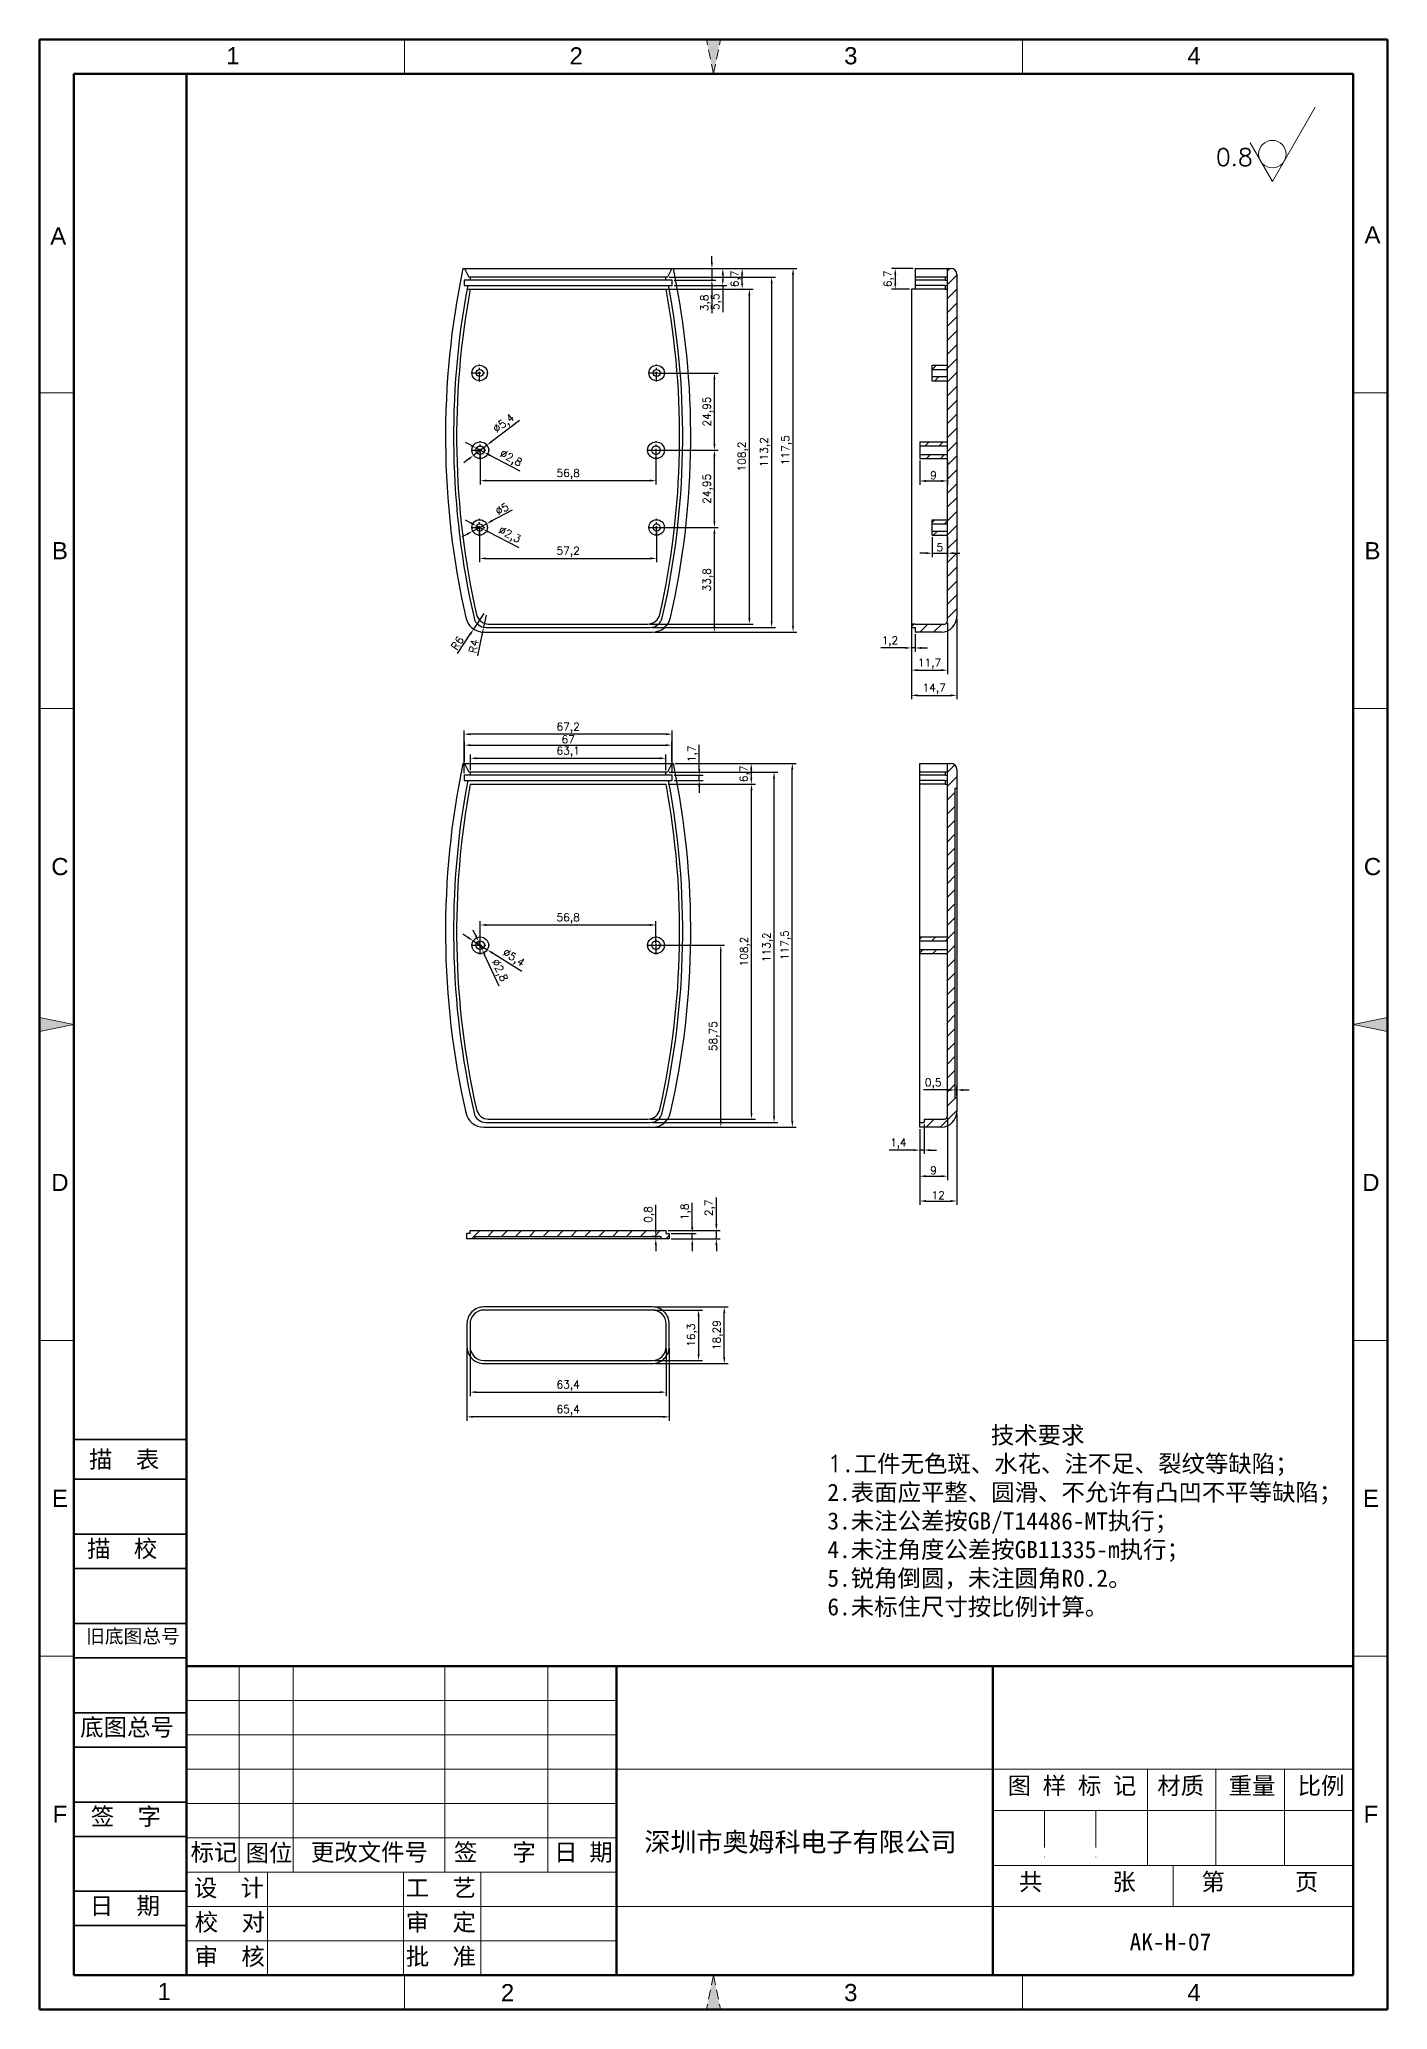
# Model space of a CAD drawing. Header units: millimetres. Extents: x 11143 to 11578, y 609 to 1245.
import ezdxf
from ezdxf.enums import TextEntityAlignment as Align

# ---------------------------------------------------------------- set-up
doc = ezdxf.new("R2010")
doc.units = ezdxf.units.MM
for name, pattern in [('ACAD_ISO10W100', [18, 12, -3, 0, -3]), ('CENTER', [50.8, 31.75, -6.35, 6.35, -6.35]), ('HIDDEN2', [4.7625, 3.175, -1.5875])]:
    doc.linetypes.add(name, pattern=pattern)
for name, color, linetype, lineweight in [('dim', 82, 'Continuous', 9), ('图层1', 7, 'ACAD_ISO10W100', 15), ('图层2', 7, 'Continuous', 30), ('图层3', 7, 'Continuous', 15), ('图层4', 7, 'Continuous', 40), ('图层5', 7, 'HIDDEN2', 15), ('细实线', 3, 'Continuous', 18)]:
    doc.layers.add(name, color=color, linetype=linetype, lineweight=lineweight)
doc.layers.add('尺寸线', color=7, linetype='Continuous')
doc.styles.get("Standard").update_dxf_attribs({"font": 'txt', "bigfont": 'gbcbig.shx'})
doc.styles.add('样式 3', font='arial.ttf', dxfattribs={"height": 3.8})
doc.dimstyles.new('ISO-25', dxfattribs={"dimtxt": 2.5, "dimasz": 2.5, "dimexe": 1.25, "dimexo": 0.625, "dimtad": 1, "dimtxsty": 'Standard', "dimcen": 2.5, "dimadec": 0, "dimazin": 0, "dimtfac": 1, "dimtmove": 0, "dimatfit": 3, "dimfxl": 0, "dimarcsym": 0})

msp = doc.modelspace()

# ---------------------------------------------------------------- texts
at = {"layer": '图层1', "color": 0, "style": '样式 3'}
for s, p in [('B', (11149.245, 1079.855)), ('B', (11573.452, 1079.855)), ('C', (11149.245, 977.8)), ('C', (11573.452, 977.8)), ('D', (11149.245, 875.744)), ('D', (11572.932, 875.744)), ('E', (11149.245, 773.689)), ('E', (11572.932, 773.689)), ('F', (11149.245, 671.634)), ('F', (11572.932, 671.634))]:
    msp.add_text(s, height=5.546, dxfattribs=at).set_placement(p, align=Align.MIDDLE)
at = {"layer": '图层1', "color": 0, "attachment_point": 1}
for s, insert, char_height, width in [('{\\fSimSun|b0|i0|c134|p2;图 样 标 记}', (11455.535, 683.648), 5.54648, 68.81249), ('{\\fSimSun|b0|i0|c134|p2;材质 }', (11503.91, 683.625), 5.54648, 46.25829), ('{\\fSimSun|b0|i0|c134|p2;标记}', (11191.473, 662.14), 5.54648, 15.53014), ('{\\fSimSun|b0|i0|c134|p2;图位}', (11209.285, 661.915), 5.54648, 15.53014), ('{\\fSimSun|b0|i0|c134|p2;更改文件号}', (11230.343, 662.14), 5.54648, 46.25829), ('{\\fSimSun|b0|i0|c134|p2;深圳市奥姆科电子有限公司}', (11338.148, 665.728), 6.16275, 116.44714), ('{\\fSimSun|b0|i0|c134|p2;审  核}', (11192.778, 628.442), 5.54648, 44.97816), ('{\\fSimSun|b0|i0|c134|p2;批  准}', (11261.015, 628.442), 5.54648, 46.25829)]:
    msp.add_mtext(s, dxfattribs=dict(at, insert=insert, char_height=char_height, width=width))
at = {"layer": '图层2', "color": 0, "attachment_point": 1}
for s, insert, char_height, width in [('{\\fSimSun|b0|i0|c134|p2;描\\fSimSun|b0|i0|c0|p2;  \\fSimSun|b0|i0|c134|p2;表}', (11158.658, 789.044), 5.54641, 62.15133), ('{\\fSimSun|b0|i0|c134|p2;描\\fSimSun|b0|i0|c0|p2;  \\fSimSun|b0|i0|c134|p2;校}', (11158.027, 760.202), 5.54641, 62.15133), ('{\\fSimSun|b0|i0|c134|p2;旧底图总号}', (11157.714, 731.361), 4.43718, 62.15133), ('{\\fSimSun|b0|i0|c134|p2;底图总号}', (11155.791, 702.52), 5.54641, 62.15133), ('{\\fSimSun|b0|i0|c134|p2;重量 }', (11526.94, 683.625), 5.54648, 46.25829), ('{\\fSimSun|b0|i0|c134|p2;比例 }', (11549.254, 683.625), 5.54648, 46.25829), ('{\\fSimSun|b0|i0|c134|p2;签\\fSimSun|b0|i0|c0|p2;  \\fSimSun|b0|i0|c134|p2;字}', (11159.226, 673.678), 5.54641, 62.15133), ('{\\fSimSun|b0|i0|c134|p2;签   字}', (11276.594, 662.14), 5.54648, 46.25829), ('{\\fSimSun|b0|i0|c134|p2;日 期}', (11308.994, 662.14), 5.54648, 46.25829), ('{\\fSimSun|b0|i0|c134|p2;设  计}', (11192.563, 650.628), 5.54648, 42.99408), ('{\\fSimSun|b0|i0|c134|p2;工  艺}', (11261.015, 650.628), 5.54648, 46.25829), ('{\\fSimSun|b0|i0|c134|p2;共      张}', (11459.19, 652.588), 5.54648, 61.36664), ('{\\fSimSun|b0|i0|c134|p2;第      页}', (11518.166, 652.588), 5.54648, 56.96033), ('{\\fSimSun|b0|i0|c134|p2;日\\fSimSun|b0|i0|c0|p2;  \\fSimSun|b0|i0|c134|p2;期}', (11158.91, 644.837), 5.54641, 62.15133), ('{\\fSimSun|b0|i0|c134|p2;校  对}', (11192.83, 639.535), 5.54648, 40.21596), ('{\\fSimSun|b0|i0|c134|p2;审  定}', (11261.015, 639.535), 5.54648, 46.25829), ('{\\fSimSun|b0|i0|c134|p2;AK-H-07}', (11494.952, 633.179), 5.54648, 56.96033)]:
    msp.add_mtext(s, dxfattribs=dict(at, insert=insert, char_height=char_height, width=width))
at = {"layer": '图层3', "color": 0, "insert": (11397.281, 796.905), "char_height": 5.54648, "width": 262.70525, "attachment_point": 1}
msp.add_mtext('{\\fSimSun|b0|i0|c134|p54;              技术要求\\P}1{\\fSimSun|b0|i0|c134|p54;.工件无色斑、水花、注不足、裂纹等缺陷；\\P2.表面应平整、圆滑、不允许有凸凹不平等缺陷；\\P3.未注公差按GB/T14486-MT执行；\\P4.未注角度公差按GB11335-m执行；\\P5.锐角倒圆，未注圆角R0.2。}\\P{\\fSimSun|b0|i0|c134|p2;6.未标住尺寸按比例计算。}', dxfattribs=at)
at = {"layer": '图层5', "color": 0, "style": '样式 3'}
for s, p in [('1', (11205.172, 1239.751)), ('2', (11316.102, 1239.751)), ('3', (11404.846, 1239.751)), ('4', (11515.775, 1239.751)), ('A', (11148.707, 1181.506)), ('A', (11573.452, 1181.91)), ('1', (11182.987, 614.352)), ('2', (11293.916, 614.021)), ('3', (11404.846, 614.021)), ('4', (11515.775, 614.021))]:
    msp.add_text(s, height=5.546, dxfattribs=at).set_placement(p, align=Align.MIDDLE)
at = {"layer": '细实线', "color": 0, "insert": (11522.85, 1209.75), "char_height": 5.5465, "width": 20.70749, "attachment_point": 1}
msp.add_mtext('0.8', dxfattribs=at)

# ---------------------------------------------------------------- blocks, each defined once
blk = doc.blocks.new('*D948')
at = {"layer": 'Defpoints', "color": 0}
for p in [(11340.95, 835.53), (11363.96, 835.53), (11340.95, 817.23)]:
    blk.add_point(p, dxfattribs=at)
at = {"layer": 'dim', "color": 0, "lineweight": -2}
for p, q in [((11341.58, 835.53), (11365.21, 835.53)), ((11363.96, 819.23), (11363.96, 833.53)), ((11341.58, 817.23), (11365.21, 817.23))]:
    blk.add_line(p, q, dxfattribs=at)
at = {"layer": 'dim', "color": 0}
for points in [[(11363.62, 833.53), (11364.29, 833.53), (11363.96, 835.53)], [(11363.62, 819.23), (11364.29, 819.23), (11363.96, 817.23)]]:
    blk.add_solid(points, dxfattribs=at)
at = {"layer": 'dim', "color": 0, "insert": (11361.87, 826.38), "char_height": 2.5, "attachment_point": 5, "rotation": 90}
blk.add_mtext('18,29', dxfattribs=at)
blk = doc.blocks.new('*D949')
at = {"layer": 'Defpoints', "color": 0}
for p in [(11340.69, 834.53), (11340.69, 818.23), (11355.64, 818.23)]:
    blk.add_point(p, dxfattribs=at)
at = {"layer": 'dim', "color": 0, "lineweight": -2}
for p, q in [((11341.32, 834.53), (11356.89, 834.53)), ((11355.64, 832.53), (11355.64, 820.23)), ((11341.32, 818.23), (11356.89, 818.23))]:
    blk.add_line(p, q, dxfattribs=at)
at = {"layer": 'dim', "color": 0}
for points in [[(11355.31, 832.53), (11355.98, 832.53), (11355.64, 834.53)], [(11355.31, 820.23), (11355.98, 820.23), (11355.64, 818.23)]]:
    blk.add_solid(points, dxfattribs=at)
at = {"layer": 'dim', "color": 0, "insert": (11353.56, 826.38), "char_height": 2.5, "attachment_point": 5, "rotation": 90}
blk.add_mtext('16,3', dxfattribs=at)
blk = doc.blocks.new('*D950')
at = {"layer": 'Defpoints', "color": 0}
for p in [(11280.79, 822.73), (11346.19, 822.73), (11280.79, 800.02)]:
    blk.add_point(p, dxfattribs=at)
at = {"layer": 'dim', "color": 0, "lineweight": -2}
for p, q in [((11280.79, 822.1), (11280.79, 798.77)), ((11346.19, 822.1), (11346.19, 798.77)), ((11344.19, 800.02), (11282.79, 800.02))]:
    blk.add_line(p, q, dxfattribs=at)
at = {"layer": 'dim', "color": 0}
for points in [[(11282.79, 800.36), (11282.79, 799.69), (11280.79, 800.02)], [(11344.19, 800.36), (11344.19, 799.69), (11346.19, 800.02)]]:
    blk.add_solid(points, dxfattribs=at)
at = {"layer": 'dim', "color": 0, "insert": (11313.49, 802.11), "char_height": 2.5, "attachment_point": 5}
blk.add_mtext('65,4', dxfattribs=at)
blk = doc.blocks.new('*D951')
at = {"layer": 'Defpoints', "color": 0}
for p in [(11281.79, 822.73), (11345.19, 822.73), (11345.19, 808)]:
    blk.add_point(p, dxfattribs=at)
at = {"layer": 'dim', "color": 0, "lineweight": -2}
for p, q in [((11281.79, 822.1), (11281.79, 806.75)), ((11345.19, 822.1), (11345.19, 806.75)), ((11283.79, 808), (11343.19, 808))]:
    blk.add_line(p, q, dxfattribs=at)
at = {"layer": 'dim', "color": 0}
for points in [[(11283.79, 808.33), (11283.79, 807.67), (11281.79, 808)], [(11343.19, 808.33), (11343.19, 807.67), (11345.19, 808)]]:
    blk.add_solid(points, dxfattribs=at)
at = {"layer": 'dim', "color": 0, "insert": (11313.49, 810.08), "char_height": 2.5, "attachment_point": 5}
blk.add_mtext('63,4', dxfattribs=at)
blk = doc.blocks.new('*D952')
at = {"layer": 'Defpoints', "color": 0}
for p in [(11346.19, 859.3), (11353.6, 859.3), (11346.19, 857.5)]:
    blk.add_point(p, dxfattribs=at)
at = {"layer": 'dim', "color": 0, "lineweight": -2}
for p, q in [((11353.6, 861.3), (11353.6, 869.13)), ((11346.82, 859.3), (11354.85, 859.3)), ((11353.6, 857.5), (11353.6, 859.3)), ((11346.82, 857.5), (11354.85, 857.5)), ((11353.6, 855.5), (11353.6, 853.5))]:
    blk.add_line(p, q, dxfattribs=at)
at = {"layer": 'dim', "color": 0}
for points in [[(11353.27, 861.3), (11353.94, 861.3), (11353.6, 859.3)], [(11353.27, 855.5), (11353.94, 855.5), (11353.6, 857.5)]]:
    blk.add_solid(points, dxfattribs=at)
at = {"layer": 'dim', "color": 0, "insert": (11351.52, 866.22), "char_height": 2.5, "attachment_point": 5, "rotation": 90}
blk.add_mtext('1,8', dxfattribs=at)
blk = doc.blocks.new('*D953')
at = {"layer": 'Defpoints', "color": 0}
for p in [(11345.19, 860.2), (11361.39, 860.2), (11346.19, 857.5)]:
    blk.add_point(p, dxfattribs=at)
at = {"layer": 'dim', "color": 0, "lineweight": -2}
for p, q in [((11361.39, 862.2), (11361.39, 870.87)), ((11345.82, 860.2), (11362.64, 860.2)), ((11361.39, 857.5), (11361.39, 860.2)), ((11346.82, 857.5), (11362.64, 857.5)), ((11361.39, 855.5), (11361.39, 853.5))]:
    blk.add_line(p, q, dxfattribs=at)
at = {"layer": 'dim', "color": 0}
for points in [[(11361.06, 862.2), (11361.72, 862.2), (11361.39, 860.2)], [(11361.06, 855.5), (11361.72, 855.5), (11361.39, 857.5)]]:
    blk.add_solid(points, dxfattribs=at)
at = {"layer": 'dim', "color": 0, "insert": (11359.31, 867.53), "char_height": 2.5, "attachment_point": 5, "rotation": 90}
blk.add_mtext('2,7', dxfattribs=at)
blk = doc.blocks.new('*D954')
at = {"layer": 'Defpoints', "color": 0}
for p in [(11341.83, 858.3), (11343.59, 858.3), (11343.59, 857.5)]:
    blk.add_point(p, dxfattribs=at)
at = {"layer": 'dim', "color": 0, "lineweight": -2}
for p, q in [((11341.83, 860.3), (11341.83, 868.55)), ((11342.97, 858.3), (11340.58, 858.3)), ((11342.97, 857.5), (11340.58, 857.5)), ((11341.83, 857.5), (11341.83, 858.3)), ((11341.83, 855.5), (11341.83, 853.5))]:
    blk.add_line(p, q, dxfattribs=at)
at = {"layer": 'dim', "color": 0}
for points in [[(11341.49, 860.3), (11342.16, 860.3), (11341.83, 858.3)], [(11341.49, 855.5), (11342.16, 855.5), (11341.83, 857.5)]]:
    blk.add_solid(points, dxfattribs=at)
at = {"layer": 'dim', "color": 0, "insert": (11339.74, 865.43), "char_height": 2.5, "attachment_point": 5, "rotation": 90}
blk.add_mtext('0,8', dxfattribs=at)
blk = doc.blocks.new('*D955')
at = {"layer": 'Defpoints', "color": 0}
for p in [(11347.49, 1011.12), (11385.94, 1011.12), (11340.74, 893.62)]:
    blk.add_point(p, dxfattribs=at)
at = {"layer": 'dim', "color": 0, "lineweight": -2}
for p, q in [((11348.12, 1011.12), (11387.19, 1011.12)), ((11385.94, 895.62), (11385.94, 1009.12)), ((11341.37, 893.62), (11387.19, 893.62))]:
    blk.add_line(p, q, dxfattribs=at)
at = {"layer": 'dim', "color": 0}
for points in [[(11385.6, 1009.12), (11386.27, 1009.12), (11385.94, 1011.12)], [(11385.6, 895.62), (11386.27, 895.62), (11385.94, 893.62)]]:
    blk.add_solid(points, dxfattribs=at)
at = {"layer": 'dim', "color": 0, "insert": (11383.85, 952.37), "char_height": 2.5, "attachment_point": 5, "rotation": 90}
blk.add_mtext('117,5', dxfattribs=at)
blk = doc.blocks.new('*D956')
at = {"layer": 'Defpoints', "color": 0}
for p in [(11345.56, 1008.32), (11380.06, 1008.32), (11340.01, 895.12)]:
    blk.add_point(p, dxfattribs=at)
at = {"layer": 'dim', "color": 0, "lineweight": -2}
for p, q in [((11346.18, 1008.32), (11381.31, 1008.32)), ((11380.06, 897.12), (11380.06, 1006.32)), ((11340.64, 895.12), (11381.31, 895.12))]:
    blk.add_line(p, q, dxfattribs=at)
at = {"layer": 'dim', "color": 0}
for points in [[(11379.73, 1006.32), (11380.39, 1006.32), (11380.06, 1008.32)], [(11379.73, 897.12), (11380.39, 897.12), (11380.06, 895.12)]]:
    blk.add_solid(points, dxfattribs=at)
at = {"layer": 'dim', "color": 0, "insert": (11377.98, 951.72), "char_height": 2.5, "attachment_point": 5, "rotation": 90}
blk.add_mtext('113,2', dxfattribs=at)
blk = doc.blocks.new('*D957')
at = {"layer": 'Defpoints', "color": 0}
for p in [(11345.15, 1004.42), (11372.75, 1004.42), (11339.24, 896.22)]:
    blk.add_point(p, dxfattribs=at)
at = {"layer": 'dim', "color": 0, "lineweight": -2}
for p, q in [((11345.77, 1004.42), (11374, 1004.42)), ((11372.75, 898.22), (11372.75, 1002.42)), ((11339.86, 896.22), (11374, 896.22))]:
    blk.add_line(p, q, dxfattribs=at)
at = {"layer": 'dim', "color": 0}
for points in [[(11372.42, 1002.42), (11373.09, 1002.42), (11372.75, 1004.42)], [(11372.42, 898.22), (11373.09, 898.22), (11372.75, 896.22)]]:
    blk.add_solid(points, dxfattribs=at)
at = {"layer": 'dim', "color": 0, "insert": (11370.67, 950.32), "char_height": 2.5, "attachment_point": 5, "rotation": 90}
blk.add_mtext('108,2', dxfattribs=at)
blk = doc.blocks.new('*D958')
at = {"layer": 'Defpoints', "color": 0}
for p in [(11348.12, 1011.12), (11345.15, 1004.42), (11372.67, 1004.42)]:
    blk.add_point(p, dxfattribs=at)
at = {"layer": 'dim', "color": 0, "lineweight": -2}
for p, q in [((11348.74, 1011.12), (11373.92, 1011.12)), ((11372.67, 1009.12), (11372.67, 1006.42)), ((11345.77, 1004.42), (11373.92, 1004.42))]:
    blk.add_line(p, q, dxfattribs=at)
at = {"layer": 'dim', "color": 0}
for points in [[(11372.33, 1009.12), (11373, 1009.12), (11372.67, 1011.12)], [(11372.33, 1006.42), (11373, 1006.42), (11372.67, 1004.42)]]:
    blk.add_solid(points, dxfattribs=at)
at = {"layer": 'dim', "color": 0, "insert": (11370.58, 1007.77), "char_height": 2.5, "attachment_point": 5, "rotation": 90}
blk.add_mtext('6,7', dxfattribs=at)
blk = doc.blocks.new('*D959')
at = {"layer": 'Defpoints', "color": 0}
for p in [(11279.89, 1020.55), (11279.89, 1007.32), (11347.09, 1007.32)]:
    blk.add_point(p, dxfattribs=at)
at = {"layer": 'dim', "color": 0, "lineweight": -2}
for p, q in [((11279.89, 1007.95), (11279.89, 1021.8)), ((11345.09, 1020.55), (11281.89, 1020.55)), ((11347.09, 1007.95), (11347.09, 1021.8))]:
    blk.add_line(p, q, dxfattribs=at)
at = {"layer": 'dim', "color": 0}
for points in [[(11281.89, 1020.89), (11281.89, 1020.22), (11279.89, 1020.55)], [(11345.09, 1020.89), (11345.09, 1020.22), (11347.09, 1020.55)]]:
    blk.add_solid(points, dxfattribs=at)
at = {"layer": 'dim', "color": 0, "insert": (11313.49, 1022.64), "char_height": 2.5, "attachment_point": 5}
blk.add_mtext('67,2', dxfattribs=at)
blk = doc.blocks.new('*D960')
at = {"layer": 'Defpoints', "color": 0}
for p in [(11345.04, 1012.77), (11281.94, 1008.32), (11345.04, 1008.32)]:
    blk.add_point(p, dxfattribs=at)
at = {"layer": 'dim', "color": 0, "lineweight": -2}
for p, q in [((11281.94, 1008.95), (11281.94, 1014.02)), ((11283.94, 1012.77), (11343.04, 1012.77)), ((11345.04, 1008.95), (11345.04, 1014.02))]:
    blk.add_line(p, q, dxfattribs=at)
at = {"layer": 'dim', "color": 0}
for points in [[(11283.94, 1013.11), (11283.94, 1012.44), (11281.94, 1012.77)], [(11343.04, 1013.11), (11343.04, 1012.44), (11345.04, 1012.77)]]:
    blk.add_solid(points, dxfattribs=at)
at = {"layer": 'dim', "color": 0, "insert": (11313.49, 1014.86), "char_height": 2.5, "attachment_point": 5}
blk.add_mtext('63,1', dxfattribs=at)
blk = doc.blocks.new('*D961')
at = {"layer": 'Defpoints', "color": 0}
for p in [(11346.99, 1017), (11279.99, 1011.12), (11346.99, 1011.12)]:
    blk.add_point(p, dxfattribs=at)
at = {"layer": 'dim', "color": 0, "lineweight": -2}
for p, q in [((11279.99, 1011.75), (11279.99, 1018.25)), ((11281.99, 1017), (11344.99, 1017)), ((11346.99, 1011.75), (11346.99, 1018.25))]:
    blk.add_line(p, q, dxfattribs=at)
at = {"layer": 'dim', "color": 0}
for points in [[(11281.99, 1017.34), (11281.99, 1016.67), (11279.99, 1017)], [(11344.99, 1017.34), (11344.99, 1016.67), (11346.99, 1017)]]:
    blk.add_solid(points, dxfattribs=at)
at = {"layer": 'dim', "color": 0, "insert": (11313.49, 1018.88), "char_height": 2.5, "attachment_point": 5}
blk.add_mtext('67', dxfattribs=at)
blk = doc.blocks.new('*D962')
at = {"layer": 'Defpoints', "color": 0}
for p in [(11341.89, 958.92), (11285.09, 952.37), (11341.89, 952.37)]:
    blk.add_point(p, dxfattribs=at)
at = {"layer": 'dim', "color": 0, "lineweight": -2}
for p, q in [((11285.09, 953), (11285.09, 960.17)), ((11287.09, 958.92), (11339.89, 958.92)), ((11341.89, 953), (11341.89, 960.17))]:
    blk.add_line(p, q, dxfattribs=at)
at = {"layer": 'dim', "color": 0}
for points in [[(11287.09, 959.26), (11287.09, 958.59), (11285.09, 958.92)], [(11339.89, 959.26), (11339.89, 958.59), (11341.89, 958.92)]]:
    blk.add_solid(points, dxfattribs=at)
at = {"layer": 'dim', "color": 0, "insert": (11313.49, 961.01), "char_height": 2.5, "attachment_point": 5}
blk.add_mtext('56,8', dxfattribs=at)
blk = doc.blocks.new('*D963')
at = {"layer": 'Defpoints', "color": 0}
for p in [(11341.89, 952.37), (11362.83, 952.37), (11339.63, 893.62)]:
    blk.add_point(p, dxfattribs=at)
at = {"layer": 'dim', "color": 0, "lineweight": -2}
for p, q in [((11342.52, 952.37), (11364.08, 952.37)), ((11362.83, 895.62), (11362.83, 950.37)), ((11340.26, 893.62), (11364.08, 893.62))]:
    blk.add_line(p, q, dxfattribs=at)
at = {"layer": 'dim', "color": 0}
for points in [[(11362.49, 950.37), (11363.16, 950.37), (11362.83, 952.37)], [(11362.49, 895.62), (11363.16, 895.62), (11362.83, 893.62)]]:
    blk.add_solid(points, dxfattribs=at)
at = {"layer": 'dim', "color": 0, "insert": (11360.74, 923), "char_height": 2.5, "attachment_point": 5, "rotation": 90}
blk.add_mtext('58,75', dxfattribs=at)
blk = doc.blocks.new('*D964')
at = {"layer": 'Defpoints', "color": 0}
for p in [(11282.81, 953.81), (11287.38, 950.93)]:
    blk.add_point(p, dxfattribs=at)
at = {"layer": 'dim', "color": 0, "lineweight": -2}
for p, q in [((11281.12, 954.88), (11279.43, 955.94)), ((11282.81, 953.81), (11287.38, 950.93)), ((11298.52, 943.91), (11289.07, 949.87))]:
    blk.add_line(p, q, dxfattribs=at)
at = {"layer": 'dim', "color": 0}
for points in [[(11281.29, 955.16), (11280.94, 954.6), (11282.81, 953.81)], [(11289.25, 950.15), (11288.89, 949.58), (11287.38, 950.93)]]:
    blk.add_solid(points, dxfattribs=at)
at = {"layer": 'dim', "color": 0, "insert": (11295.75, 948.12), "char_height": 2.5, "attachment_point": 5, "rotation": 327.77561}
blk.add_mtext('∅5,4', dxfattribs=at)
blk = doc.blocks.new('*D965')
at = {"layer": 'Defpoints', "color": 0}
for p in [(11284.51, 953.64), (11285.68, 951.1)]:
    blk.add_point(p, dxfattribs=at)
at = {"layer": 'dim', "color": 0, "lineweight": -2}
for p, q in [((11283.67, 955.46), (11282.84, 957.28)), ((11284.51, 953.64), (11285.68, 951.1)), ((11291.17, 939.14), (11286.51, 949.28))]:
    blk.add_line(p, q, dxfattribs=at)
at = {"layer": 'dim', "color": 0}
for points in [[(11283.98, 955.6), (11283.37, 955.32), (11284.51, 953.64)], [(11286.82, 949.42), (11286.21, 949.14), (11285.68, 951.1)]]:
    blk.add_solid(points, dxfattribs=at)
at = {"layer": 'dim', "color": 0, "insert": (11291.15, 944.17), "char_height": 2.5, "attachment_point": 5, "rotation": 294.67731}
blk.add_mtext('∅2,8', dxfattribs=at)
blk = doc.blocks.new('*D967')
at = {"layer": 'Defpoints', "color": 0}
for p in [(11439.12, 898.62), (11427.12, 893.62), (11439.12, 869.74)]:
    blk.add_point(p, dxfattribs=at)
at = {"layer": 'dim', "color": 0, "lineweight": -2}
for p, q in [((11439.12, 898), (11439.12, 868.49)), ((11427.12, 893), (11427.12, 868.49)), ((11429.12, 869.74), (11437.12, 869.74))]:
    blk.add_line(p, q, dxfattribs=at)
at = {"layer": 'dim', "color": 0}
for points in [[(11429.12, 870.07), (11429.12, 869.41), (11427.12, 869.74)], [(11437.12, 870.07), (11437.12, 869.41), (11439.12, 869.74)]]:
    blk.add_solid(points, dxfattribs=at)
at = {"layer": 'dim', "color": 0, "insert": (11433.12, 871.62), "char_height": 2.5, "attachment_point": 5}
blk.add_mtext('12', dxfattribs=at)
blk = doc.blocks.new('*D968')
at = {"layer": 'Defpoints', "color": 0}
for p in [(11427.12, 893.62), (11436.12, 897.22), (11436.12, 877.75)]:
    blk.add_point(p, dxfattribs=at)
at = {"layer": 'dim', "color": 0, "lineweight": -2}
for p, q in [((11427.12, 893), (11427.12, 876.5)), ((11436.12, 896.6), (11436.12, 876.5)), ((11429.12, 877.75), (11434.12, 877.75))]:
    blk.add_line(p, q, dxfattribs=at)
at = {"layer": 'dim', "color": 0}
for points in [[(11429.12, 878.09), (11429.12, 877.42), (11427.12, 877.75)], [(11434.12, 878.09), (11434.12, 877.42), (11436.12, 877.75)]]:
    blk.add_solid(points, dxfattribs=at)
at = {"layer": 'dim', "color": 0, "insert": (11431.62, 879.63), "char_height": 2.5, "attachment_point": 5}
blk.add_mtext('9', dxfattribs=at)
blk = doc.blocks.new('*D969')
at = {"layer": 'Defpoints', "color": 0}
for p in [(11427.12, 893.62), (11428.52, 895.12), (11427.12, 886.19)]:
    blk.add_point(p, dxfattribs=at)
at = {"layer": 'dim', "color": 0, "lineweight": -2}
for p, q in [((11427.12, 893), (11427.12, 884.94)), ((11428.52, 894.5), (11428.52, 884.94)), ((11425.12, 886.19), (11417.29, 886.19)), ((11428.52, 886.19), (11427.12, 886.19)), ((11430.52, 886.19), (11432.52, 886.19))]:
    blk.add_line(p, q, dxfattribs=at)
at = {"layer": 'dim', "color": 0}
for points in [[(11425.12, 886.53), (11425.12, 885.86), (11427.12, 886.19)], [(11430.52, 886.53), (11430.52, 885.86), (11428.52, 886.19)]]:
    blk.add_solid(points, dxfattribs=at)
at = {"layer": 'dim', "color": 0, "insert": (11420.21, 888.28), "char_height": 2.5, "attachment_point": 5}
blk.add_mtext('1,4', dxfattribs=at)
blk = doc.blocks.new('*D970')
at = {"layer": 'Defpoints', "color": 0}
for p in [(11438.62, 905.63), (11438.62, 903.12), (11439.12, 903.12)]:
    blk.add_point(p, dxfattribs=at)
at = {"layer": 'dim', "color": 0, "lineweight": -2}
for p, q in [((11436.62, 905.63), (11428.37, 905.63)), ((11438.62, 903.75), (11438.62, 906.88)), ((11439.12, 905.63), (11438.62, 905.63)), ((11439.12, 903.75), (11439.12, 906.88)), ((11441.12, 905.63), (11443.12, 905.63))]:
    blk.add_line(p, q, dxfattribs=at)
at = {"layer": 'dim', "color": 0}
for points in [[(11436.62, 905.96), (11436.62, 905.29), (11438.62, 905.63)], [(11441.12, 905.96), (11441.12, 905.29), (11439.12, 905.63)]]:
    blk.add_solid(points, dxfattribs=at)
at = {"layer": 'dim', "color": 0, "insert": (11431.5, 907.71), "char_height": 2.5, "attachment_point": 5}
blk.add_mtext('0,5', dxfattribs=at)
blk = doc.blocks.new('*D971')
at = {"layer": 'Defpoints', "color": 0}
for p in [(11347.09, 1007.32), (11355.87, 1007.32), (11347.09, 1005.62)]:
    blk.add_point(p, dxfattribs=at)
at = {"layer": 'dim', "color": 0, "lineweight": -2}
for p, q in [((11355.87, 1009.32), (11355.87, 1017.15)), ((11347.72, 1007.32), (11357.12, 1007.32)), ((11355.87, 1005.62), (11355.87, 1007.32)), ((11347.72, 1005.62), (11357.12, 1005.62)), ((11355.87, 1003.62), (11355.87, 1001.62))]:
    blk.add_line(p, q, dxfattribs=at)
at = {"layer": 'dim', "color": 0}
for points in [[(11355.53, 1009.32), (11356.2, 1009.32), (11355.87, 1007.32)], [(11355.53, 1003.62), (11356.2, 1003.62), (11355.87, 1005.62)]]:
    blk.add_solid(points, dxfattribs=at)
at = {"layer": 'dim', "color": 0, "insert": (11353.78, 1014.24), "char_height": 2.5, "attachment_point": 5, "rotation": 90}
blk.add_mtext('1,7', dxfattribs=at)
blk = doc.blocks.new('*D972')
at = {"layer": 'Defpoints', "color": 0}
for p in [(11439.12, 1058.55), (11424.42, 1055.05), (11439.12, 1033.11)]:
    blk.add_point(p, dxfattribs=at)
at = {"layer": 'dim', "color": 0, "lineweight": -2}
for p, q in [((11439.12, 1057.93), (11439.12, 1031.86)), ((11424.42, 1054.43), (11424.42, 1031.86)), ((11426.42, 1033.11), (11437.12, 1033.11))]:
    blk.add_line(p, q, dxfattribs=at)
at = {"layer": 'dim', "color": 0}
for points in [[(11426.42, 1033.45), (11426.42, 1032.78), (11424.42, 1033.11)], [(11437.12, 1033.45), (11437.12, 1032.78), (11439.12, 1033.11)]]:
    blk.add_solid(points, dxfattribs=at)
at = {"layer": 'dim', "color": 0, "insert": (11431.77, 1035.2), "char_height": 2.5, "attachment_point": 5}
blk.add_mtext('14,7', dxfattribs=at)
blk = doc.blocks.new('*D973')
at = {"layer": 'Defpoints', "color": 0}
for p in [(11424.42, 1053.55), (11425.62, 1053.55), (11424.42, 1048.42)]:
    blk.add_point(p, dxfattribs=at)
at = {"layer": 'dim', "color": 0, "lineweight": -2}
for p, q in [((11424.42, 1052.93), (11424.42, 1047.17)), ((11425.62, 1052.93), (11425.62, 1047.17)), ((11422.42, 1048.42), (11414.59, 1048.42)), ((11425.62, 1048.42), (11424.42, 1048.42)), ((11427.62, 1048.42), (11429.62, 1048.42))]:
    blk.add_line(p, q, dxfattribs=at)
at = {"layer": 'dim', "color": 0}
for points in [[(11422.42, 1048.75), (11422.42, 1048.09), (11424.42, 1048.42)], [(11427.62, 1048.75), (11427.62, 1048.09), (11425.62, 1048.42)]]:
    blk.add_solid(points, dxfattribs=at)
at = {"layer": 'dim', "color": 0, "insert": (11417.51, 1050.5), "char_height": 2.5, "attachment_point": 5}
blk.add_mtext('1,2', dxfattribs=at)
blk = doc.blocks.new('*D974')
at = {"layer": 'Defpoints', "color": 0}
for p in [(11436.12, 1057.15), (11424.42, 1056.15), (11436.12, 1041.25)]:
    blk.add_point(p, dxfattribs=at)
at = {"layer": 'dim', "color": 0, "lineweight": -2}
for p, q in [((11424.42, 1055.53), (11424.42, 1040)), ((11436.12, 1056.53), (11436.12, 1040)), ((11426.42, 1041.25), (11434.12, 1041.25))]:
    blk.add_line(p, q, dxfattribs=at)
at = {"layer": 'dim', "color": 0}
for points in [[(11426.42, 1041.58), (11426.42, 1040.92), (11424.42, 1041.25)], [(11434.12, 1041.58), (11434.12, 1040.92), (11436.12, 1041.25)]]:
    blk.add_solid(points, dxfattribs=at)
at = {"layer": 'dim', "color": 0, "insert": (11430.27, 1043.33), "char_height": 2.5, "attachment_point": 5}
blk.add_mtext('11,7', dxfattribs=at)
blk = doc.blocks.new('*D975')
at = {"layer": 'Defpoints', "color": 0}
for p in [(11431.12, 1084.85), (11436.12, 1084.85), (11436.12, 1079.04)]:
    blk.add_point(p, dxfattribs=at)
at = {"layer": 'dim', "color": 0, "lineweight": -2}
for p, q in [((11431.12, 1084.23), (11431.12, 1077.79)), ((11436.12, 1084.23), (11436.12, 1077.79)), ((11429.12, 1079.04), (11427.12, 1079.04)), ((11431.12, 1079.04), (11436.12, 1079.04)), ((11438.12, 1079.04), (11440.12, 1079.04))]:
    blk.add_line(p, q, dxfattribs=at)
at = {"layer": 'dim', "color": 0}
for points in [[(11429.12, 1079.37), (11429.12, 1078.71), (11431.12, 1079.04)], [(11438.12, 1079.37), (11438.12, 1078.71), (11436.12, 1079.04)]]:
    blk.add_solid(points, dxfattribs=at)
at = {"layer": 'dim', "color": 0, "insert": (11433.62, 1080.91), "char_height": 2.5, "attachment_point": 5}
blk.add_mtext('5', dxfattribs=at)
blk = doc.blocks.new('*D976')
at = {"layer": 'Defpoints', "color": 0}
for p in [(11427.12, 1109.6), (11436.12, 1109.6), (11436.12, 1102.37)]:
    blk.add_point(p, dxfattribs=at)
at = {"layer": 'dim', "color": 0, "lineweight": -2}
for p, q in [((11427.12, 1108.98), (11427.12, 1101.12)), ((11436.12, 1108.98), (11436.12, 1101.12)), ((11429.12, 1102.37), (11434.12, 1102.37))]:
    blk.add_line(p, q, dxfattribs=at)
at = {"layer": 'dim', "color": 0}
for points in [[(11429.12, 1102.7), (11429.12, 1102.03), (11427.12, 1102.37)], [(11434.12, 1102.7), (11434.12, 1102.03), (11436.12, 1102.37)]]:
    blk.add_solid(points, dxfattribs=at)
at = {"layer": 'dim', "color": 0, "insert": (11431.62, 1104.24), "char_height": 2.5, "attachment_point": 5}
blk.add_mtext('9', dxfattribs=at)
blk = doc.blocks.new('*D977')
at = {"layer": 'Defpoints', "color": 0}
for p in [(11425.62, 1171.05), (11419.21, 1164.35), (11424.42, 1164.35)]:
    blk.add_point(p, dxfattribs=at)
at = {"layer": 'dim', "color": 0, "lineweight": -2}
for p, q in [((11425, 1171.05), (11417.96, 1171.05)), ((11419.21, 1169.05), (11419.21, 1166.35)), ((11423.8, 1164.35), (11417.96, 1164.35))]:
    blk.add_line(p, q, dxfattribs=at)
at = {"layer": 'dim', "color": 0}
for points in [[(11418.88, 1169.05), (11419.55, 1169.05), (11419.21, 1171.05)], [(11418.88, 1166.35), (11419.55, 1166.35), (11419.21, 1164.35)]]:
    blk.add_solid(points, dxfattribs=at)
at = {"layer": 'dim', "color": 0, "insert": (11417.13, 1167.7), "char_height": 2.5, "attachment_point": 5, "rotation": 90}
blk.add_mtext('6,7', dxfattribs=at)
blk = doc.blocks.new('*D978')
at = {"layer": 'Defpoints', "color": 0}
for p in [(11347.49, 1171.05), (11386.19, 1171.05), (11340.74, 1053.55)]:
    blk.add_point(p, dxfattribs=at)
at = {"layer": 'dim', "color": 0, "lineweight": -2}
for p, q in [((11348.12, 1171.05), (11387.44, 1171.05)), ((11386.19, 1055.55), (11386.19, 1169.05)), ((11341.37, 1053.55), (11387.44, 1053.55))]:
    blk.add_line(p, q, dxfattribs=at)
at = {"layer": 'dim', "color": 0}
for points in [[(11385.85, 1169.05), (11386.52, 1169.05), (11386.19, 1171.05)], [(11385.85, 1055.55), (11386.52, 1055.55), (11386.19, 1053.55)]]:
    blk.add_solid(points, dxfattribs=at)
at = {"layer": 'dim', "color": 0, "insert": (11384.1, 1112.3), "char_height": 2.5, "attachment_point": 5, "rotation": 90}
blk.add_mtext('117,5', dxfattribs=at)
blk = doc.blocks.new('*D979')
at = {"layer": 'Defpoints', "color": 0}
for p in [(11342.09, 1087.35), (11360.77, 1087.35), (11340.74, 1053.55)]:
    blk.add_point(p, dxfattribs=at)
at = {"layer": 'dim', "color": 0, "lineweight": -2}
for p, q in [((11342.72, 1087.35), (11362.02, 1087.35)), ((11360.77, 1055.55), (11360.77, 1085.35)), ((11341.37, 1053.55), (11362.02, 1053.55))]:
    blk.add_line(p, q, dxfattribs=at)
at = {"layer": 'dim', "color": 0}
for points in [[(11360.44, 1085.35), (11361.11, 1085.35), (11360.77, 1087.35)], [(11360.44, 1055.55), (11361.11, 1055.55), (11360.77, 1053.55)]]:
    blk.add_solid(points, dxfattribs=at)
at = {"layer": 'dim', "color": 0, "insert": (11358.69, 1070.45), "char_height": 2.5, "attachment_point": 5, "rotation": 90}
blk.add_mtext('33,8', dxfattribs=at)
blk = doc.blocks.new('*D980')
at = {"layer": 'Defpoints', "color": 0}
for p in [(11341.89, 1112.3), (11360.77, 1112.3), (11342.09, 1087.35)]:
    blk.add_point(p, dxfattribs=at)
at = {"layer": 'dim', "color": 0, "lineweight": -2}
for p, q in [((11342.52, 1112.3), (11362.02, 1112.3)), ((11360.77, 1089.35), (11360.77, 1110.3)), ((11342.72, 1087.35), (11362.02, 1087.35))]:
    blk.add_line(p, q, dxfattribs=at)
at = {"layer": 'dim', "color": 0}
for points in [[(11360.44, 1110.3), (11361.11, 1110.3), (11360.77, 1112.3)], [(11360.44, 1089.35), (11361.11, 1089.35), (11360.77, 1087.35)]]:
    blk.add_solid(points, dxfattribs=at)
at = {"layer": 'dim', "color": 0, "insert": (11358.69, 1099.83), "char_height": 2.5, "attachment_point": 5, "rotation": 90}
blk.add_mtext('24,95', dxfattribs=at)
blk = doc.blocks.new('*D981')
at = {"layer": 'Defpoints', "color": 0}
for p in [(11342.09, 1137.25), (11360.77, 1137.25), (11341.89, 1112.3)]:
    blk.add_point(p, dxfattribs=at)
at = {"layer": 'dim', "color": 0, "lineweight": -2}
for p, q in [((11342.72, 1137.25), (11362.02, 1137.25)), ((11360.77, 1114.3), (11360.77, 1135.25)), ((11342.52, 1112.3), (11362.02, 1112.3))]:
    blk.add_line(p, q, dxfattribs=at)
at = {"layer": 'dim', "color": 0}
for points in [[(11360.44, 1135.25), (11361.11, 1135.25), (11360.77, 1137.25)], [(11360.44, 1114.3), (11361.11, 1114.3), (11360.77, 1112.3)]]:
    blk.add_solid(points, dxfattribs=at)
at = {"layer": 'dim', "color": 0, "insert": (11358.69, 1124.78), "char_height": 2.5, "attachment_point": 5, "rotation": 90}
blk.add_mtext('24,95', dxfattribs=at)
blk = doc.blocks.new('*D982')
at = {"layer": 'Defpoints', "color": 0}
for p in [(11347.09, 1167.25), (11347.49, 1171.05), (11359.96, 1167.25)]:
    blk.add_point(p, dxfattribs=at)
at = {"layer": 'dim', "color": 0, "lineweight": -2}
for p, q in [((11359.96, 1173.05), (11359.96, 1175.05)), ((11347.72, 1167.25), (11361.21, 1167.25)), ((11348.12, 1171.05), (11361.21, 1171.05)), ((11359.96, 1171.05), (11359.96, 1167.25)), ((11359.96, 1165.25), (11359.96, 1156.59))]:
    blk.add_line(p, q, dxfattribs=at)
at = {"layer": 'dim', "color": 0}
for points in [[(11359.63, 1173.05), (11360.29, 1173.05), (11359.96, 1171.05)], [(11359.63, 1165.25), (11360.29, 1165.25), (11359.96, 1167.25)]]:
    blk.add_solid(points, dxfattribs=at)
at = {"layer": 'dim', "color": 0, "insert": (11357.88, 1159.92), "char_height": 2.5, "attachment_point": 5, "rotation": 90}
blk.add_mtext('3,8', dxfattribs=at)
blk = doc.blocks.new('*D983')
at = {"layer": 'Defpoints', "color": 0}
for p in [(11346.99, 1171.05), (11347.09, 1165.55), (11363.48, 1165.55)]:
    blk.add_point(p, dxfattribs=at)
at = {"layer": 'dim', "color": 0, "lineweight": -2}
for p, q in [((11347.62, 1171.05), (11364.73, 1171.05)), ((11347.72, 1165.55), (11364.73, 1165.55)), ((11363.48, 1169.05), (11363.48, 1167.55)), ((11363.48, 1165.55), (11363.48, 1156.89))]:
    blk.add_line(p, q, dxfattribs=at)
at = {"layer": 'dim', "color": 0}
for points in [[(11363.15, 1169.05), (11363.82, 1169.05), (11363.48, 1171.05)], [(11363.15, 1167.55), (11363.82, 1167.55), (11363.48, 1165.55)]]:
    blk.add_solid(points, dxfattribs=at)
at = {"layer": 'dim', "color": 0, "insert": (11361.4, 1160.22), "char_height": 2.5, "attachment_point": 5, "rotation": 90}
blk.add_mtext('5,5', dxfattribs=at)
blk = doc.blocks.new('*D984')
at = {"layer": 'Defpoints', "color": 0}
for p in [(11347.62, 1171.05), (11369.74, 1171.05), (11346.16, 1164.35)]:
    blk.add_point(p, dxfattribs=at)
at = {"layer": 'dim', "color": 0, "lineweight": -2}
for p, q in [((11348.24, 1171.05), (11370.99, 1171.05)), ((11369.74, 1166.35), (11369.74, 1169.05)), ((11346.79, 1164.35), (11370.99, 1164.35))]:
    blk.add_line(p, q, dxfattribs=at)
at = {"layer": 'dim', "color": 0}
for points in [[(11369.41, 1169.05), (11370.07, 1169.05), (11369.74, 1171.05)], [(11369.41, 1166.35), (11370.07, 1166.35), (11369.74, 1164.35)]]:
    blk.add_solid(points, dxfattribs=at)
at = {"layer": 'dim', "color": 0, "insert": (11367.66, 1167.7), "char_height": 2.5, "attachment_point": 5, "rotation": 90}
blk.add_mtext('6,7', dxfattribs=at)
blk = doc.blocks.new('*D985')
at = {"layer": 'Defpoints', "color": 0}
for p in [(11345.56, 1168.25), (11340.01, 1055.05), (11379.26, 1055.05)]:
    blk.add_point(p, dxfattribs=at)
at = {"layer": 'dim', "color": 0, "lineweight": -2}
for p, q in [((11346.18, 1168.25), (11380.51, 1168.25)), ((11379.26, 1166.25), (11379.26, 1057.05)), ((11340.64, 1055.05), (11380.51, 1055.05))]:
    blk.add_line(p, q, dxfattribs=at)
at = {"layer": 'dim', "color": 0}
for points in [[(11378.93, 1166.25), (11379.59, 1166.25), (11379.26, 1168.25)], [(11378.93, 1057.05), (11379.59, 1057.05), (11379.26, 1055.05)]]:
    blk.add_solid(points, dxfattribs=at)
at = {"layer": 'dim', "color": 0, "insert": (11377.18, 1111.65), "char_height": 2.5, "attachment_point": 5, "rotation": 90}
blk.add_mtext('113,2', dxfattribs=at)
blk = doc.blocks.new('*D986')
at = {"layer": 'Defpoints', "color": 0}
for p in [(11345.15, 1164.35), (11372.06, 1164.35), (11339.24, 1056.15)]:
    blk.add_point(p, dxfattribs=at)
at = {"layer": 'dim', "color": 0, "lineweight": -2}
for p, q in [((11345.77, 1164.35), (11373.31, 1164.35)), ((11372.06, 1058.15), (11372.06, 1162.35)), ((11339.86, 1056.15), (11373.31, 1056.15))]:
    blk.add_line(p, q, dxfattribs=at)
at = {"layer": 'dim', "color": 0}
for points in [[(11371.73, 1162.35), (11372.4, 1162.35), (11372.06, 1164.35)], [(11371.73, 1058.15), (11372.4, 1058.15), (11372.06, 1056.15)]]:
    blk.add_solid(points, dxfattribs=at)
at = {"layer": 'dim', "color": 0, "insert": (11369.98, 1110.25), "char_height": 2.5, "attachment_point": 5, "rotation": 90}
blk.add_mtext('108,2', dxfattribs=at)
blk = doc.blocks.new('*D987')
at = {"layer": 'Defpoints', "color": 0}
for p in [(11284.89, 1087.35), (11342.09, 1087.35), (11342.09, 1077.36)]:
    blk.add_point(p, dxfattribs=at)
at = {"layer": 'dim', "color": 0, "lineweight": -2}
for p, q in [((11284.89, 1086.73), (11284.89, 1076.11)), ((11342.09, 1086.73), (11342.09, 1076.11)), ((11286.89, 1077.36), (11340.09, 1077.36))]:
    blk.add_line(p, q, dxfattribs=at)
at = {"layer": 'dim', "color": 0}
for points in [[(11286.89, 1077.69), (11286.89, 1077.02), (11284.89, 1077.36)], [(11340.09, 1077.69), (11340.09, 1077.02), (11342.09, 1077.36)]]:
    blk.add_solid(points, dxfattribs=at)
at = {"layer": 'dim', "color": 0, "insert": (11313.49, 1079.44), "char_height": 2.5, "attachment_point": 5}
blk.add_mtext('57,2', dxfattribs=at)
blk = doc.blocks.new('*D988')
at = {"layer": 'Defpoints', "color": 0}
for p in [(11285.09, 1112.3), (11341.89, 1112.3), (11341.89, 1102.49)]:
    blk.add_point(p, dxfattribs=at)
at = {"layer": 'dim', "color": 0, "lineweight": -2}
for p, q in [((11285.09, 1111.68), (11285.09, 1101.24)), ((11341.89, 1111.68), (11341.89, 1101.24)), ((11287.09, 1102.49), (11339.89, 1102.49))]:
    blk.add_line(p, q, dxfattribs=at)
at = {"layer": 'dim', "color": 0}
for points in [[(11287.09, 1102.82), (11287.09, 1102.16), (11285.09, 1102.49)], [(11339.89, 1102.82), (11339.89, 1102.16), (11341.89, 1102.49)]]:
    blk.add_solid(points, dxfattribs=at)
at = {"layer": 'dim', "color": 0, "insert": (11313.49, 1104.57), "char_height": 2.5, "attachment_point": 5}
blk.add_mtext('56,8', dxfattribs=at)
blk = doc.blocks.new('*D989')
at = {"layer": 'Defpoints', "color": 0}
for p in [(11287.1, 1088.53), (11282.69, 1086.18)]:
    blk.add_point(p, dxfattribs=at)
at = {"layer": 'dim', "color": 0, "lineweight": -2}
for p, q in [((11282.69, 1086.18), (11287.1, 1088.53)), ((11295.4, 1092.98), (11288.86, 1089.48)), ((11280.93, 1085.23), (11279.16, 1084.29))]:
    blk.add_line(p, q, dxfattribs=at)
at = {"layer": 'dim', "color": 0}
for points in [[(11288.7, 1089.77), (11289.02, 1089.18), (11287.1, 1088.53)], [(11280.77, 1085.53), (11281.08, 1084.94), (11282.69, 1086.18)]]:
    blk.add_solid(points, dxfattribs=at)
at = {"layer": 'dim', "color": 0, "insert": (11292.13, 1093.35), "char_height": 2.5, "attachment_point": 5, "rotation": 28.15185}
blk.add_mtext('∅5', dxfattribs=at)
blk = doc.blocks.new('*D990')
at = {"layer": 'Defpoints', "color": 0}
for p in [(11283.87, 1087.88), (11285.92, 1086.83)]:
    blk.add_point(p, dxfattribs=at)
at = {"layer": 'dim', "color": 0, "lineweight": -2}
for p, q in [((11282.09, 1088.79), (11280.31, 1089.71)), ((11283.87, 1087.88), (11285.92, 1086.83)), ((11297.63, 1080.81), (11287.69, 1085.91))]:
    blk.add_line(p, q, dxfattribs=at)
at = {"layer": 'dim', "color": 0}
for points in [[(11282.24, 1089.09), (11281.94, 1088.5), (11283.87, 1087.88)], [(11287.85, 1086.21), (11287.54, 1085.62), (11285.92, 1086.83)]]:
    blk.add_solid(points, dxfattribs=at)
at = {"layer": 'dim', "color": 0, "insert": (11294.5, 1084.76), "char_height": 2.5, "attachment_point": 5, "rotation": 332.79673}
blk.add_mtext('∅2,3', dxfattribs=at)
blk = doc.blocks.new('*D991')
at = {"layer": 'Defpoints', "color": 0}
for p in [(11287.24, 1113.94), (11282.94, 1110.67)]:
    blk.add_point(p, dxfattribs=at)
at = {"layer": 'dim', "color": 0, "lineweight": -2}
for p, q in [((11297.74, 1121.89), (11288.84, 1115.14)), ((11282.94, 1110.67), (11287.24, 1113.94)), ((11281.35, 1109.47), (11279.75, 1108.26))]:
    blk.add_line(p, q, dxfattribs=at)
at = {"layer": 'dim', "color": 0}
for points in [[(11288.64, 1115.41), (11289.04, 1114.88), (11287.24, 1113.94)], [(11281.15, 1109.73), (11281.55, 1109.2), (11282.94, 1110.67)]]:
    blk.add_solid(points, dxfattribs=at)
at = {"layer": 'dim', "color": 0, "insert": (11292.83, 1120.78), "char_height": 2.5, "attachment_point": 5, "rotation": 37.16327}
blk.add_mtext('∅5,4', dxfattribs=at)
blk = doc.blocks.new('*D992')
at = {"layer": 'Defpoints', "color": 0}
for p in [(11283.85, 1112.96), (11286.33, 1111.65)]:
    blk.add_point(p, dxfattribs=at)
at = {"layer": 'dim', "color": 0, "lineweight": -2}
for p, q in [((11282.08, 1113.89), (11280.31, 1114.82)), ((11283.85, 1112.96), (11286.33, 1111.65)), ((11297.98, 1105.52), (11288.1, 1110.72))]:
    blk.add_line(p, q, dxfattribs=at)
at = {"layer": 'dim', "color": 0}
for points in [[(11282.24, 1114.18), (11281.93, 1113.59), (11283.85, 1112.96)], [(11288.26, 1111.02), (11287.95, 1110.43), (11286.33, 1111.65)]]:
    blk.add_solid(points, dxfattribs=at)
at = {"layer": 'dim', "color": 0, "insert": (11294.9, 1109.5), "char_height": 2.5, "attachment_point": 5, "rotation": 332.25564}
blk.add_mtext('∅2,8', dxfattribs=at)
blk = doc.blocks.new('*D993')
at = {"layer": 'Defpoints', "color": 0}
for p in [(11286.24, 1059.55), (11282.95, 1054.54)]:
    blk.add_point(p, dxfattribs=at)
at = {"layer": 'dim', "color": 0, "lineweight": -2}
for p, q in [((11286.24, 1059.55), (11282.95, 1054.54)), ((11277.78, 1046.67), (11281.85, 1052.87))]:
    blk.add_line(p, q, dxfattribs=at)
at = {"layer": 'dim', "color": 0}
blk.add_solid([(11281.57, 1053.05), (11282.13, 1052.68), (11282.95, 1054.54)], dxfattribs=at)
at = {"layer": 'dim', "color": 0, "insert": (11277.7, 1049.96), "char_height": 2.5, "attachment_point": 5, "rotation": 56.72561}
blk.add_mtext('R6', dxfattribs=at)
blk = doc.blocks.new('*D994')
at = {"layer": 'Defpoints', "color": 0}
for p in [(11286.97, 1059.05), (11286.17, 1055.14)]:
    blk.add_point(p, dxfattribs=at)
at = {"layer": 'dim', "color": 0, "lineweight": -2}
for p, q in [((11286.97, 1059.05), (11286.17, 1055.14)), ((11284.29, 1045.91), (11285.77, 1053.18))]:
    blk.add_line(p, q, dxfattribs=at)
at = {"layer": 'dim', "color": 0}
blk.add_solid([(11285.45, 1053.24), (11286.1, 1053.11), (11286.17, 1055.14)], dxfattribs=at)
at = {"layer": 'dim', "color": 0, "insert": (11283, 1048.94), "char_height": 2.5, "attachment_point": 5, "rotation": 78.48475}
blk.add_mtext('R4', dxfattribs=at)

# ---------------------------------------------------------------- dimensions: what is measured, and where the dimension line sits
at = {"layer": 'dim'}
for base, p1, p2, override, picture, middle in [((11359.96, 1167.255), (11347.493, 1171.055), (11347.093, 1167.255), {"dimasz": 2}, '*D982', (11357.877, 1159.921)), ((11379.261, 1055.055), (11345.556, 1168.255), (11340.015, 1055.055), {"dimasz": 2}, '*D985', (11377.178, 1111.655)), ((11386.187, 1171.055), (11340.744, 1053.555), (11347.493, 1171.055), {"dimasz": 2}, '*D978', (11384.104, 1112.305)), ((11369.739, 1171.055), (11346.164, 1164.355), (11347.618, 1171.055), {"dimasz": 2}, '*D984', (11367.656, 1167.705)), ((11363.482, 1165.555), (11346.993, 1171.055), (11347.093, 1165.555), {"dimasz": 2}, '*D983', (11361.399, 1160.221)), ((11419.213, 1164.355), (11425.622, 1171.055), (11424.422, 1164.355), {"dimasz": 2}, '*D977', (11417.129, 1167.705)), ((11372.062, 1164.355), (11339.239, 1056.155), (11345.147, 1164.355), {"dimasz": 2}, '*D986', (11369.979, 1110.255)), ((11360.774, 1137.255), (11341.893, 1112.305), (11342.093, 1137.255), {"dimasz": 2, "dimtmove": 1}, '*D981', (11358.691, 1124.78)), ((11360.774, 1112.305), (11342.093, 1087.355), (11341.893, 1112.305), {"dimasz": 2, "dimtmove": 1}, '*D980', (11358.691, 1099.83)), ((11360.774, 1087.355), (11340.744, 1053.555), (11342.093, 1087.355), {"dimasz": 2}, '*D979', (11358.691, 1070.455)), ((11355.867, 1007.321), (11347.093, 1005.621), (11347.093, 1007.321), {"dimasz": 2}, '*D971', (11353.783, 1014.238)), ((11380.061, 1008.321), (11340.015, 895.121), (11345.556, 1008.321), {"dimasz": 2}, '*D956', (11377.977, 951.721)), ((11385.936, 1011.121), (11340.744, 893.621), (11347.493, 1011.121), {"dimasz": 2}, '*D955', (11383.852, 952.371)), ((11372.667, 1004.421), (11348.118, 1011.121), (11345.147, 1004.421), {"dimasz": 2}, '*D958', (11370.583, 1007.771)), ((11372.754, 1004.421), (11339.239, 896.221), (11345.147, 1004.421), {"dimasz": 2}, '*D957', (11370.671, 950.321)), ((11362.826, 952.371), (11339.633, 893.621), (11341.893, 952.371), {"dimasz": 2}, '*D963', (11360.742, 922.996)), ((11341.827, 858.301), (11343.593, 857.501), (11343.593, 858.301), {"dimasz": 2}, '*D954', (11339.744, 865.426)), ((11361.391, 860.201), (11346.193, 857.501), (11345.193, 860.201), {"dimasz": 2}, '*D953', (11359.308, 867.534)), ((11353.605, 859.301), (11346.193, 857.501), (11346.193, 859.301), {"dimasz": 2}, '*D952', (11351.522, 866.218)), ((11355.643, 818.227), (11340.693, 834.527), (11340.693, 818.227), {"dimasz": 2}, '*D949', (11353.559, 826.377)), ((11363.958, 835.527), (11340.954, 817.234), (11340.954, 835.527), {"dimasz": 2}, '*D948', (11361.875, 826.38))]:
    dim = msp.add_linear_dim(base=base, p1=p1, p2=p2, angle=90, dimstyle='ISO-25', override=override, dxfattribs=at)
    dim.commit()
    dim.dimension.update_dxf_attribs({"geometry": picture, "text_midpoint": middle})
for p1, p2, picture, middle in [((11282.941, 1110.674), (11287.245, 1113.936), '*D991', (11292.826, 1120.781)), ((11283.854, 1112.957), (11286.332, 1111.653), '*D992', (11294.898, 1109.501)), ((11282.689, 1086.175), (11287.097, 1088.534), '*D989', (11292.127, 1093.353)), ((11283.87, 1087.881), (11285.916, 1086.829), '*D990', (11294.502, 1084.758)), ((11282.809, 953.811), (11287.377, 950.932), '*D964', (11295.749, 948.117)), ((11284.508, 953.644), (11285.677, 951.099), '*D965', (11291.154, 944.17))]:
    dim = msp.add_diameter_dim_2p(p1=p1, p2=p2, dimstyle='ISO-25', override={"dimasz": 2}, dxfattribs=at)
    dim.commit()
    dim.dimension.update_dxf_attribs({"geometry": picture, "text_midpoint": middle})
for base, p1, p2, picture, middle in [((11341.893, 1102.49), (11285.093, 1112.305), (11341.893, 1112.305), '*D988', (11313.493, 1104.574)), ((11436.122, 1102.368), (11427.122, 1109.605), (11436.122, 1109.605), '*D976', (11431.622, 1104.243)), ((11342.093, 1077.357), (11284.893, 1087.355), (11342.093, 1087.355), '*D987', (11313.493, 1079.441)), ((11436.122, 1079.04), (11431.122, 1084.855), (11436.122, 1084.855), '*D975', (11433.622, 1080.915)), ((11439.122, 1033.113), (11424.422, 1055.055), (11439.122, 1058.555), '*D972', (11431.772, 1035.196)), ((11436.122, 1041.249), (11424.422, 1056.155), (11436.122, 1057.155), '*D974', (11430.272, 1043.332)), ((11424.422, 1048.419), (11425.622, 1053.555), (11424.422, 1053.555), '*D973', (11417.505, 1050.503)), ((11279.893, 1020.552), (11347.093, 1007.321), (11279.893, 1007.321), '*D959', (11313.493, 1022.635)), ((11346.993, 1017.003), (11279.993, 1011.121), (11346.993, 1011.121), '*D961', (11313.493, 1018.878)), ((11345.043, 1012.773), (11281.943, 1008.321), (11345.043, 1008.321), '*D960', (11313.493, 1014.856)), ((11341.893, 958.922), (11285.093, 952.371), (11341.893, 952.371), '*D962', (11313.493, 961.005)), ((11438.622, 905.626), (11439.122, 903.121), (11438.622, 903.121), '*D970', (11431.497, 907.71)), ((11439.122, 869.741), (11427.122, 893.621), (11439.122, 898.621), '*D967', (11433.122, 871.616)), ((11427.122, 886.193), (11428.522, 895.121), (11427.122, 893.621), '*D969', (11420.205, 888.276)), ((11436.122, 877.752), (11427.122, 893.621), (11436.122, 897.221), '*D968', (11431.622, 879.627)), ((11280.793, 800.022), (11346.193, 822.727), (11280.793, 822.727), '*D950', (11313.493, 802.105)), ((11345.193, 807.999), (11281.793, 822.727), (11345.193, 822.727), '*D951', (11313.493, 810.082))]:
    dim = msp.add_linear_dim(base=base, p1=p1, p2=p2, dimstyle='ISO-25', override={"dimasz": 2}, dxfattribs=at)
    dim.commit()
    dim.dimension.update_dxf_attribs({"geometry": picture, "text_midpoint": middle})
for center, mpoint, picture, middle in [((11286.242, 1059.555), (11282.95, 1054.538), '*D993', (11277.702, 1049.959)), ((11286.971, 1059.055), (11286.173, 1055.135), '*D994', (11282.996, 1048.936))]:
    dim = msp.add_radius_dim(center=center, mpoint=mpoint, dimstyle='ISO-25', override={"dimasz": 2}, dxfattribs=at)
    dim.commit()
    dim.dimension.update_dxf_attribs({"geometry": picture, "text_midpoint": middle})

# ---------------------------------------------------------------- hatches: boundary and pattern name
h = msp.add_hatch()
h.set_pattern_fill('ANSI31', color=256, style=0)
h.set_pattern_definition([(45, (-100.3452, 185.6397), (-2.245064, 2.245064), [])])
h.paths.add_polyline_path([(11439.122, 1169.055, 0.4142136), (11437.122, 1171.055), (11436.122, 1171.055), (11436.122, 1057.155, -0.4142136), (11435.122, 1056.155), (11425.622, 1056.155), (11424.422, 1056.155), (11424.422, 1055.055), (11425.622, 1055.055), (11425.622, 1053.555), (11434.122, 1053.555, 0.4142136), (11439.122, 1058.555)])
h.paths.add_polyline_path([(11436.122, 1139.755), (11431.122, 1139.755), (11431.122, 1138.405), (11436.122, 1138.405)], flags=17)
h.paths.add_polyline_path([(11436.122, 1136.105), (11431.122, 1136.105), (11431.122, 1134.755), (11436.122, 1134.755)], flags=17)
h.paths.add_polyline_path([(11436.122, 1115.005), (11427.122, 1115.005), (11427.122, 1113.705), (11436.122, 1113.705)], flags=17)
h.paths.add_polyline_path([(11436.122, 1110.905), (11427.122, 1110.905), (11427.122, 1109.605), (11436.122, 1109.605)], flags=17)
h.paths.add_polyline_path([(11436.122, 1089.855), (11431.122, 1089.855), (11431.122, 1088.505), (11436.122, 1088.505)], flags=17)
h.paths.add_polyline_path([(11436.122, 1086.205), (11431.122, 1086.205), (11431.122, 1084.855), (11436.122, 1084.855)], flags=17)
h = msp.add_hatch()
h.set_pattern_fill('ANSI31', color=256, style=0)
h.set_pattern_definition([(45, (-86.4992, 185.6397), (-2.245064, 2.245064), [])])
h.paths.add_polyline_path([(11436.122, 897.221, -0.4142136), (11435.122, 896.221), (11428.522, 896.221), (11428.522, 895.121), (11427.122, 895.121), (11427.122, 893.621), (11434.122, 893.621, 0.4142136), (11439.122, 898.621), (11439.122, 903.121), (11438.622, 903.121), (11438.622, 1003.121), (11439.122, 1003.121), (11439.122, 1009.121, 0.4142136), (11437.122, 1011.121), (11436.122, 1011.121)])
h.paths.add_polyline_path([(11427.122, 955.071), (11427.122, 953.771), (11436.122, 953.771), (11436.122, 955.071)], flags=17)
h.paths.add_polyline_path([(11427.122, 950.971), (11427.122, 949.671), (11436.122, 949.671), (11436.122, 950.971)], flags=17)
h = msp.add_hatch()
h.set_pattern_fill('ANSI31', color=256, style=0)
h.set_pattern_definition([(45, (-256.9626, 179.9417), (-2.245064, 2.245064), [])])
h.paths.add_polyline_path([(11281.793, 860.201), (11281.793, 859.301), (11280.793, 859.301), (11280.793, 857.501), (11283.393, 857.501), (11283.393, 858.301), (11343.593, 858.301), (11343.593, 857.501), (11346.193, 857.501), (11346.193, 859.301), (11345.193, 859.301), (11345.193, 860.201)])
at = {"layer": '图层1'}
for points in [[(11153.701, 926.772), (11142.608, 929.055), (11142.608, 924.489)], [(11567.246, 926.772), (11578.339, 929.055), (11578.339, 924.489)]]:
    msp.add_hatch(color=0, dxfattribs=at).paths.add_polyline_path(points)
at = {"layer": '图层5'}
for points in [[(11360.474, 1233.936), (11358.191, 1245.029), (11362.757, 1245.029)], [(11360.474, 619.608), (11358.191, 608.515), (11362.757, 608.515)]]:
    msp.add_hatch(color=0, dxfattribs=at).paths.add_polyline_path(points)

# ---------------------------------------------------------------- linework, layer by layer
for p, q in [((11279.493, 1171.055), (11347.493, 1171.055)), ((11347.093, 1167.255), (11279.893, 1167.255)), ((11279.893, 1167.255), (11279.893, 1165.555)), ((11279.893, 1165.555), (11347.093, 1165.555)), ((11279.993, 1171.055), (11281.43, 1168.255)), ((11345.556, 1168.255), (11281.43, 1168.255)), ((11281.943, 1167.255), (11281.943, 1168.255)), ((11345.043, 1167.255), (11345.043, 1168.255)), ((11346.993, 1171.055), (11345.556, 1168.255)), ((11347.093, 1165.555), (11347.093, 1167.255)), ((11425.622, 1171.055), (11437.122, 1171.055)), ((11425.622, 1171.055), (11425.622, 1164.355)), ((11435.322, 1168.255), (11425.622, 1168.255)), ((11435.322, 1167.255), (11425.622, 1167.255)), ((11435.322, 1165.555), (11425.622, 1165.555)), ((11436.122, 1168.255), (11435.322, 1168.255)), ((11435.322, 1168.255), (11435.322, 1167.255)), ((11435.322, 1167.255), (11436.122, 1167.255)), ((11435.322, 1165.555), (11435.322, 1164.355)), ((11435.322, 1165.555), (11436.122, 1165.555)), ((11436.122, 1057.155), (11436.122, 1171.055)), ((11439.122, 1169.055), (11439.122, 1058.555)), ((11280.822, 1164.355), (11346.164, 1164.355)), ((11424.422, 1164.355), (11424.422, 1055.055)), ((11425.622, 1164.355), (11424.422, 1164.355)), ((11435.322, 1164.355), (11425.622, 1164.355)), ((11435.322, 1164.355), (11436.122, 1164.355)), ((11431.122, 1139.755), (11436.122, 1139.755)), ((11431.122, 1134.755), (11431.122, 1139.755)), ((11431.122, 1138.405), (11436.122, 1138.405)), ((11431.122, 1136.105), (11436.122, 1136.105)), ((11431.122, 1134.755), (11436.122, 1134.755)), ((11427.122, 1115.005), (11436.122, 1115.005)), ((11427.122, 1115.005), (11427.122, 1109.605)), ((11427.122, 1113.705), (11436.122, 1113.705)), ((11427.122, 1110.905), (11436.122, 1110.905)), ((11427.122, 1109.605), (11436.122, 1109.605)), ((11431.122, 1084.855), (11431.122, 1089.855)), ((11431.122, 1089.855), (11436.122, 1089.855)), ((11431.122, 1088.505), (11436.122, 1088.505)), ((11431.122, 1086.205), (11436.122, 1086.205)), ((11431.122, 1084.855), (11436.122, 1084.855)), ((11286.242, 1053.555), (11340.744, 1053.555)), ((11286.971, 1055.055), (11340.015, 1055.055)), ((11287.747, 1056.155), (11339.239, 1056.155)), ((11425.622, 1056.155), (11424.422, 1056.155)), ((11424.422, 1055.055), (11425.622, 1055.055)), ((11425.622, 1056.155), (11435.122, 1056.155)), ((11425.622, 1055.055), (11425.622, 1053.555)), ((11434.122, 1053.555), (11425.622, 1053.555)), ((11279.493, 1011.121), (11347.493, 1011.121)), ((11347.093, 1007.321), (11279.893, 1007.321)), ((11279.893, 1007.321), (11279.893, 1005.621)), ((11279.993, 1011.121), (11281.43, 1008.321)), ((11345.556, 1008.321), (11281.43, 1008.321)), ((11281.943, 1007.321), (11281.943, 1008.321)), ((11345.043, 1007.321), (11345.043, 1008.321)), ((11346.993, 1011.121), (11345.556, 1008.321)), ((11347.093, 1005.621), (11347.093, 1007.321)), ((11427.122, 893.621), (11427.122, 1011.121)), ((11427.122, 1011.121), (11437.122, 1011.121)), ((11435.322, 1008.321), (11427.122, 1008.321)), ((11435.322, 1007.321), (11427.122, 1007.321)), ((11436.122, 1008.321), (11435.322, 1008.321)), ((11435.322, 1008.321), (11435.322, 1007.321)), ((11435.322, 1007.321), (11436.122, 1007.321)), ((11436.122, 897.221), (11436.122, 1011.121)), ((11439.122, 1009.121), (11439.122, 898.621)), ((11279.893, 1005.621), (11347.093, 1005.621)), ((11281.839, 1004.421), (11345.147, 1004.421)), ((11435.322, 1005.621), (11427.122, 1005.621)), ((11435.322, 1004.421), (11427.122, 1004.421)), ((11435.322, 1005.621), (11436.122, 1005.621)), ((11435.322, 1005.621), (11435.322, 1004.421)), ((11435.322, 1004.421), (11436.122, 1004.421)), ((11438.622, 1003.121), (11439.122, 1003.121)), ((11438.622, 903.121), (11438.622, 1003.121)), ((11427.122, 955.071), (11436.122, 955.071)), ((11427.122, 953.771), (11436.122, 953.771)), ((11427.122, 950.971), (11436.122, 950.971)), ((11427.122, 949.671), (11436.122, 949.671)), ((11438.622, 903.121), (11439.122, 903.121)), ((11286.242, 893.621), (11340.744, 893.621)), ((11286.971, 895.121), (11340.015, 895.121)), ((11287.747, 896.221), (11339.239, 896.221)), ((11427.122, 895.121), (11428.522, 895.121)), ((11434.122, 893.621), (11427.122, 893.621)), ((11428.522, 896.221), (11435.122, 896.221)), ((11428.522, 896.221), (11428.522, 895.121)), ((11280.793, 857.501), (11280.793, 859.301)), ((11281.793, 859.301), (11280.793, 859.301)), ((11281.793, 860.201), (11345.193, 860.201)), ((11281.793, 859.301), (11281.793, 860.201)), ((11345.193, 859.301), (11345.193, 860.201)), ((11345.193, 859.301), (11346.193, 859.301)), ((11346.193, 859.301), (11346.193, 857.501)), ((11346.193, 857.501), (11280.793, 857.501)), ((11283.393, 857.501), (11283.393, 858.301)), ((11283.393, 858.301), (11343.593, 858.301)), ((11343.593, 857.501), (11343.593, 858.301))]:
    msp.add_line(p, q)
at = {"color": 1, "linetype": 'CENTER', "ltscale": 0.1}
for p, q in [((11284.893, 1134.505), (11284.893, 1140.005)), ((11342.093, 1134.505), (11342.093, 1140.005)), ((11282.143, 1137.255), (11287.643, 1137.255)), ((11339.343, 1137.255), (11344.843, 1137.255)), ((11284.893, 1084.605), (11284.893, 1090.105)), ((11342.093, 1084.605), (11342.093, 1090.105)), ((11282.143, 1087.355), (11287.643, 1087.355)), ((11339.343, 1087.355), (11344.843, 1087.355))]:
    msp.add_line(p, q, dxfattribs=at)
at = {"color": 1, "linetype": 'CENTER', "ltscale": 0.108}
for p, q in [((11285.093, 1109.335), (11285.093, 1115.275)), ((11341.893, 1109.335), (11341.893, 1115.275)), ((11282.123, 1112.305), (11288.063, 1112.305)), ((11338.923, 1112.305), (11344.863, 1112.305)), ((11285.093, 949.401), (11285.093, 955.341)), ((11341.893, 949.401), (11341.893, 955.341)), ((11282.123, 952.371), (11288.063, 952.371)), ((11338.923, 952.371), (11344.863, 952.371))]:
    msp.add_line(p, q, dxfattribs=at)
for points in [[(11286.293, 817.227), (11340.693, 817.227, 0.4142136), (11346.193, 822.727), (11346.193, 830.027, 0.4142136), (11340.693, 835.527), (11286.293, 835.527, 0.4142136), (11280.793, 830.027), (11280.793, 822.727, 0.4142136)], [(11286.293, 818.227), (11340.693, 818.227, 0.4142136), (11345.193, 822.727), (11345.193, 830.027, 0.4142136), (11340.693, 834.527), (11286.293, 834.527, 0.4142136), (11281.793, 830.027), (11281.793, 822.727, 0.4142136)]]:
    msp.add_lwpolyline(points, format="xyb", close=True)
for centre, radius in [((11284.893, 1137.255), 2.5), ((11342.093, 1137.255), 2.5), ((11284.893, 1137.255), 1.15), ((11342.093, 1137.255), 1.15), ((11285.093, 1112.305), 2.7), ((11341.893, 1112.305), 2.7), ((11285.093, 1112.305), 1.4), ((11341.893, 1112.305), 1.4), ((11284.893, 1087.355), 2.5), ((11284.893, 1087.355), 1.15), ((11342.093, 1087.355), 2.5), ((11342.093, 1087.355), 1.15), ((11285.093, 952.371), 2.7), ((11341.893, 952.371), 2.7), ((11285.093, 952.371), 1.4), ((11341.893, 952.371), 1.4)]:
    msp.add_circle(centre, radius)
for centre, radius, start, end in [((11538.751, 1116.701), 264.894, 168.159274, 192.751947), ((11538.751, 1116.701), 264.894, 168.159274, 192.751947), ((11538.751, 1116.701), 262.294, 169.265576, 192.895826), ((11088.235, 1116.701), 262.294, 347.104174, 10.734424), ((11088.235, 1116.701), 264.894, 347.248053, 11.840726), ((11437.122, 1169.055), 2, 0, 90), ((11538.751, 1116.701), 261.294, 169.491742, 192.695598), ((11088.235, 1116.701), 261.294, 347.304402, 10.508258), ((11286.242, 1059.555), 6, 192.751947, 270), ((11286.242, 1059.555), 6, 192.751947, 270), ((11286.971, 1059.055), 4, 192.895826, 270), ((11287.747, 1060.155), 4, 192.695598, 270), ((11339.239, 1060.155), 4, 270, 347.304402), ((11340.015, 1059.055), 4, 270, 347.104174), ((11340.744, 1059.555), 6, 270, 347.248053), ((11434.122, 1058.555), 5, 270, 0), ((11435.122, 1057.155), 1, 270, 0), ((11538.751, 956.767), 264.894, 168.159274, 192.751947), ((11538.751, 956.767), 264.894, 168.159274, 192.751947), ((11088.235, 956.767), 264.894, 347.248053, 11.840726), ((11437.122, 1009.121), 2, 0, 90), ((11538.751, 956.767), 262.294, 169.265576, 192.895826), ((11538.751, 956.767), 261.294, 169.491742, 192.695598), ((11088.235, 956.767), 261.294, 347.304402, 10.508258), ((11088.235, 956.767), 262.294, 347.104174, 10.734424), ((11286.242, 899.621), 6, 192.751947, 270), ((11286.242, 899.621), 6, 192.751947, 270), ((11286.971, 899.121), 4, 192.895826, 270), ((11287.747, 900.221), 4, 192.695598, 270), ((11339.239, 900.221), 4, 270, 347.304402), ((11340.015, 899.121), 4, 270, 347.104174), ((11340.744, 899.621), 6, 270, 347.248053), ((11434.122, 898.621), 5, 270, 0), ((11435.122, 897.221), 1, 270, 0)]:
    msp.add_arc(centre, radius, start, end)
at = {"layer": '图层1', "color": 0}
for p, q in [((11260.637, 1233.936), (11260.637, 1245.029)), ((11460.31, 1233.936), (11460.31, 1245.029)), ((11153.701, 1130.882), (11142.608, 1130.882)), ((11578.339, 1130.882), (11567.246, 1130.882)), ((11153.701, 1028.827), (11142.608, 1028.827)), ((11578.339, 1028.827), (11567.246, 1028.827)), ((11153.701, 926.772), (11142.608, 929.055)), ((11153.701, 926.772), (11142.608, 924.489)), ((11567.246, 926.772), (11578.339, 929.055)), ((11567.246, 926.772), (11578.339, 924.489)), ((11153.701, 824.717), (11142.608, 824.717)), ((11578.339, 824.717), (11567.246, 824.717)), ((11153.701, 722.662), (11142.608, 722.662)), ((11578.339, 722.662), (11567.246, 722.662)), ((11467.41, 672.854), (11467.41, 655.105)), ((11484.049, 672.854), (11484.049, 655.105)), ((11224.575, 652.887), (11224.575, 663.98)), ((11224.575, 652.887), (11224.575, 663.98))]:
    msp.add_line(p, q, dxfattribs=at)
at = {"layer": '图层2', "color": 0}
for p, q in [((11190.111, 792.658), (11153.701, 792.658)), ((11190.111, 779.855), (11153.701, 779.855)), ((11190.111, 779.855), (11170.77, 779.855)), ((11190.111, 762.107), (11153.701, 762.107)), ((11190.111, 751.014), (11153.701, 751.014)), ((11190.111, 751.014), (11170.77, 751.014)), ((11190.111, 751.014), (11170.77, 751.014)), ((11190.111, 733.265), (11153.701, 733.265)), ((11190.111, 722.172), (11153.701, 722.172)), ((11190.111, 722.172), (11170.77, 722.172)), ((11190.111, 704.423), (11153.701, 704.423)), ((11190.111, 693.33), (11153.701, 693.33)), ((11190.111, 693.33), (11170.77, 693.33)), ((11190.111, 675.582), (11153.701, 675.582)), ((11190.111, 664.489), (11153.701, 664.489)), ((11190.111, 664.489), (11170.77, 664.489)), ((11190.111, 646.74), (11153.701, 646.74)), ((11190.111, 635.647), (11153.701, 635.647))]:
    msp.add_line(p, q, dxfattribs=at)
at = {"layer": '图层3', "color": 0}
for p, q in [((11207.173, 652.887), (11207.173, 719.445)), ((11224.575, 663.98), (11224.575, 719.445)), ((11273.633, 653.019), (11273.633, 719.445)), ((11306.912, 653.05), (11306.912, 719.445)), ((11329.098, 708.352), (11190.111, 708.352)), ((11329.098, 697.259), (11190.111, 697.259)), ((11329.098, 697.259), (11190.111, 697.259)), ((11329.098, 686.166), (11190.111, 686.166)), ((11302.156, 686.166), (11567.246, 686.166)), ((11500.689, 686.166), (11500.689, 655.105)), ((11522.875, 686.166), (11522.875, 655.105)), ((11545.061, 686.166), (11545.061, 655.105)), ((11329.098, 675.073), (11190.111, 675.073)), ((11567.246, 672.854), (11450.77, 672.854)), ((11500.689, 672.854), (11500.689, 655.105)), ((11329.098, 663.98), (11190.111, 663.98)), ((11329.098, 652.887), (11190.111, 652.887)), ((11216.314, 619.608), (11216.314, 652.887)), ((11260.271, 619.608), (11260.271, 653.019)), ((11285.289, 619.74), (11285.289, 653.019)), ((11567.246, 655.105), (11450.77, 655.105)), ((11509.008, 655.105), (11509.008, 641.794)), ((11329.098, 641.794), (11190.111, 641.794)), ((11329.098, 641.794), (11190.714, 641.794)), ((11302.156, 641.794), (11567.246, 641.794)), ((11190.111, 635.647), (11189.797, 635.647)), ((11329.098, 630.701), (11190.111, 630.701)), ((11260.637, 619.608), (11260.637, 608.515)), ((11460.31, 619.608), (11460.31, 608.515)), ((11460.31, 619.608), (11460.31, 608.515))]:
    msp.add_line(p, q, dxfattribs=at)
at = {"layer": '图层4', "color": 0}
for p, q in [((11190.111, 619.608), (11190.111, 1233.936)), ((11190.111, 719.445), (11190.111, 619.608)), ((11567.246, 719.445), (11190.111, 719.445)), ((11400.336, 719.445), (11200.663, 719.445)), ((11329.098, 619.608), (11329.098, 719.445)), ((11450.77, 619.608), (11450.77, 719.445)), ((11190.111, 672.854), (11190.111, 619.608))]:
    msp.add_line(p, q, dxfattribs=at)
at = {"layer": '图层5', "color": 0}
for p, q in [((11360.474, 1233.936), (11358.191, 1245.029)), ((11360.474, 1233.936), (11362.757, 1245.029)), ((11329.098, 652.887), (11190.111, 652.887)), ((11360.474, 619.608), (11358.191, 608.515)), ((11360.474, 619.608), (11362.757, 608.515))]:
    msp.add_line(p, q, dxfattribs=at)
at = {"layer": '尺寸线', "color": 0, "lineweight": 40}
for p, q in [((11142.608, 1245.029), (11578.339, 1245.029)), ((11142.608, 1245.029), (11142.608, 608.515)), ((11578.339, 1245.029), (11578.339, 608.515)), ((11153.701, 1233.936), (11567.246, 1233.936)), ((11153.701, 1233.936), (11153.701, 619.608)), ((11567.246, 1233.936), (11567.246, 619.608)), ((11153.701, 619.608), (11567.246, 619.608)), ((11142.608, 608.515), (11578.339, 608.515))]:
    msp.add_line(p, q, dxfattribs=at)
at = {"layer": '细实线', "color": 0}
for p, q in [((11541.088, 1199.101), (11554.954, 1223.117)), ((11533.867, 1211.609), (11541.088, 1199.101))]:
    msp.add_line(p, q, dxfattribs=at)
msp.add_circle((11541.088, 1207.976), 4.437, dxfattribs=at)

msp.set_redraw_order([(e.dxf.handle, doc.entitydb.next_handle()) for e in msp.query("TEXT MTEXT ATTDEF DIMENSION ARC_DIMENSION")])  # texts and dimensions are drawn at this point

doc.saveas('drawing.dxf')
